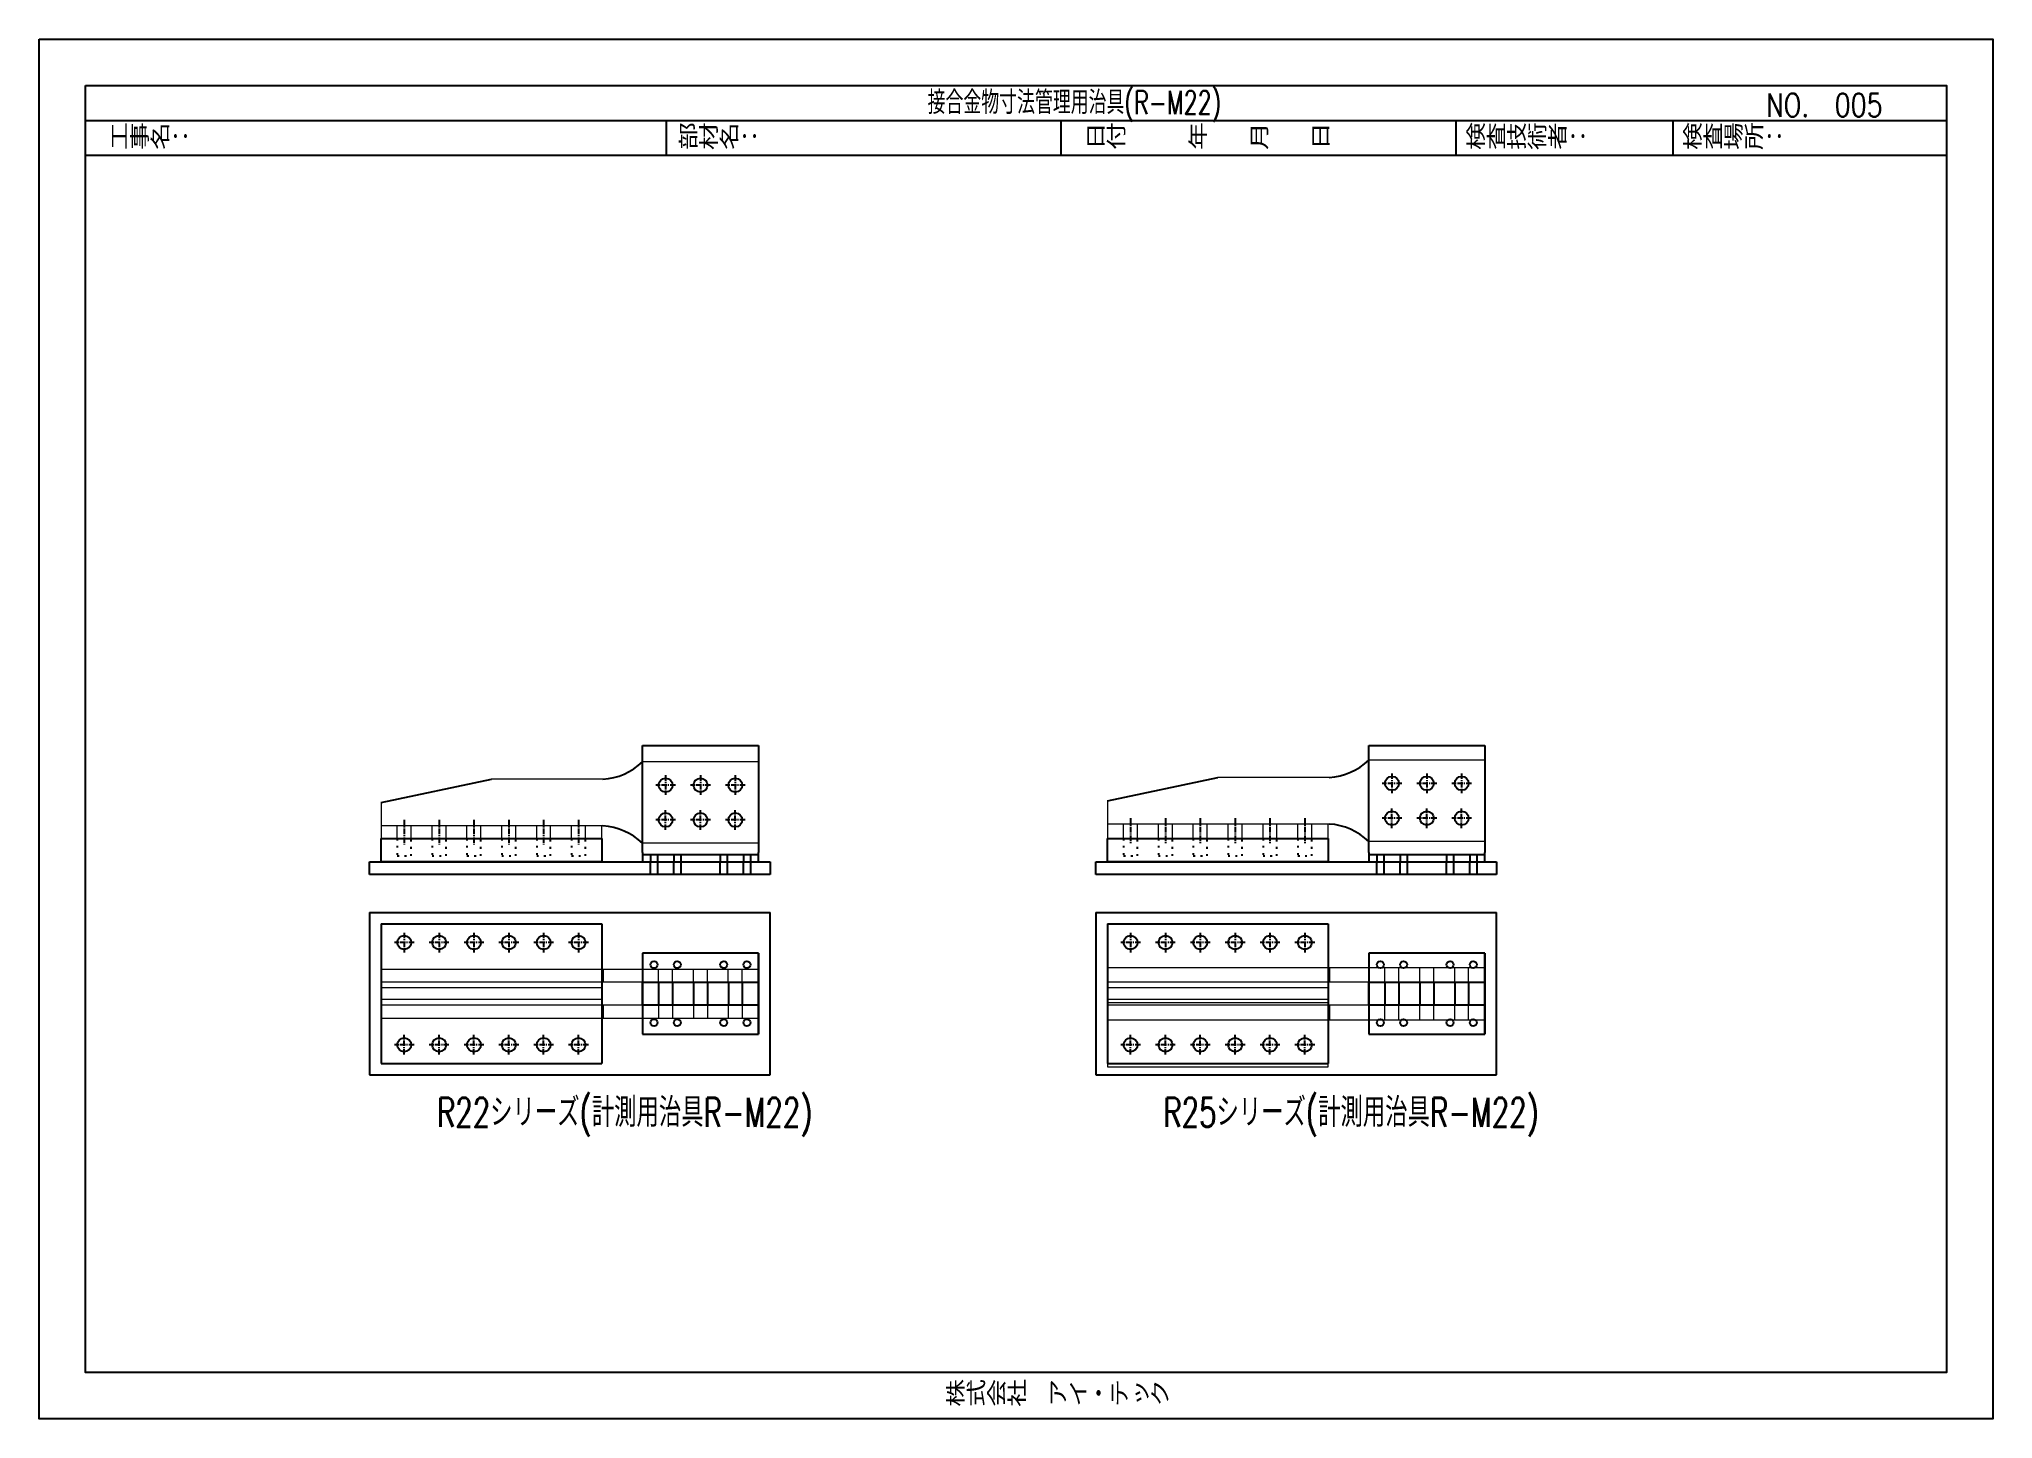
# Model space of a CAD drawing. Header units: millimetres. Extents: x 0 to 18796, y -11 to 7128.
# Drawn here: x 12068 to 15432, y 0 to 2376 of the extents above; entities that cross this region are included whole.
import ezdxf

# ---------------------------------------------------------------- set-up
doc = ezdxf.new("R2010")
doc.units = ezdxf.units.MM
doc.header["$LTSCALE"] = 5
doc.linetypes.add('CENTER1', pattern=[10, 6.25, -1.25, 1.25, -1.25])
doc.linetypes.add('DOT', pattern=[2.5, 0.625, -1.875])
doc.layers.get('0').update_dxf_attribs({"color": 255})
for name, color, linetype in [('01', 7, 'Continuous'), ('LAYER6', 7, 'Continuous'), ('溶接', 241, 'Continuous'), ('金物', 142, 'Continuous')]:
    doc.layers.add(name, color=color, linetype=linetype)
doc.styles.get("Standard").update_dxf_attribs({"font": 'simplex.shx', "width": 0.7, "height": 2.5, "bigfont": '@extfont2.shx'})
doc.styles.add('SUNPOU', font='simplex.shx', dxfattribs={"width": 0.7, "bigfont": 'extfont2.shx'})
doc.styles.add('SUNPOU2', font='simplex.shx', dxfattribs={"width": 0.7, "height": 50, "bigfont": 'extfont2.shx'})

msp = doc.modelspace()

# ---------------------------------------------------------------- texts
at = {"layer": '01', "linetype": 'Continuous', "style": 'SUNPOU2', "width": 0.7}
for s, p in [('R22シリーズ(計測用治具R-M22)', (12753.133, 502.942)), ('R25シリーズ(計測用治具R-M22)', (14003.686, 502.942))]:
    msp.add_text(s, height=50, dxfattribs=at).set_placement(p)
at = {"layer": 'LAYER6', "color": 0, "linetype": 'Continuous', "lineweight": -3, "style": 'SUNPOU', "width": 0.7}
msp.add_text('接合金物寸法管理用治具(R-M22)', height=40, dxfattribs=at).set_placement((13597.829, 2246.926))
at = {"layer": 'LAYER6', "color": 0, "linetype": 'Continuous', "lineweight": -3, "width": 0.8}
for s, p in [('NO.  005', (15041.789, 2242.209)), ('工事名：', (12188.009, 2186.926)), ('部材名：', (13167.834, 2186.926)), ('日付\u3000\u3000\u3000年\u3000\u3000月\u3000\u3000日', (13869.219, 2186.926)), ('検査技術者：', (14523.744, 2186.926)), ('検査場所：', (14897.044, 2186.926)), ('株式会社\u3000アイ・テック', (13628.093, 22.755)), ('株式会社\u3000アイ・テック', (13628.093, 22.755))]:
    msp.add_text(s, height=40, dxfattribs=at).set_placement(p)

# ---------------------------------------------------------------- linework, layer by layer
at = {"linetype": 'Continuous', "lineweight": -3}
for p, q in [((12148, 2236), (15352, 2236)), ((13148, 2176), (13148, 2236)), ((13828, 2176), (13828, 2236)), ((14508, 2176), (14508, 2236)), ((14881.301, 2176), (14881.301, 2236)), ((12148, 2176), (15352, 2176))]:
    msp.add_line(p, q, dxfattribs=at)
for points in [[(12068, 2376), (15432, 2376), (15432, 0), (12068, 0)], [(12148, 2296), (15352, 2296), (15352, 80), (12148, 80)]]:
    msp.add_lwpolyline(points, close=True, dxfattribs=at)
at = {"layer": '01', "linetype": 'DOT'}
for p, q in [((12684.754, 999.393), (12684.754, 969.393)), ((12708.754, 969.393), (12708.754, 999.393)), ((12744.754, 999.393), (12744.754, 969.393)), ((12768.754, 969.393), (12768.754, 999.393)), ((12804.754, 999.393), (12804.754, 969.393)), ((12828.754, 969.393), (12828.754, 999.393)), ((12864.754, 999.393), (12864.754, 969.393)), ((12888.754, 969.393), (12888.754, 999.393)), ((12924.754, 999.393), (12924.754, 969.393)), ((12948.754, 969.393), (12948.754, 999.393)), ((12984.754, 999.393), (12984.754, 969.393)), ((13008.754, 969.393), (13008.754, 999.393)), ((13935.307, 999.393), (13935.307, 969.393)), ((13959.307, 969.393), (13959.307, 999.393)), ((13995.307, 999.393), (13995.307, 969.393)), ((14019.307, 969.393), (14019.307, 999.393)), ((14055.307, 999.393), (14055.307, 969.393)), ((14079.307, 969.393), (14079.307, 999.393)), ((14115.307, 999.393), (14115.307, 969.393)), ((14139.307, 969.393), (14139.307, 999.393)), ((14175.307, 999.393), (14175.307, 969.393)), ((14199.307, 969.393), (14199.307, 999.393)), ((14235.307, 999.393), (14235.307, 969.393)), ((14259.307, 969.393), (14259.307, 999.393)), ((12684.754, 969.393), (12708.754, 969.393)), ((12744.754, 969.393), (12768.754, 969.393)), ((12804.754, 969.393), (12828.754, 969.393)), ((12864.754, 969.393), (12888.754, 969.393)), ((12924.754, 969.393), (12948.754, 969.393)), ((12984.754, 969.393), (13008.754, 969.393)), ((13935.307, 969.393), (13959.307, 969.393)), ((13995.307, 969.393), (14019.307, 969.393)), ((14055.307, 969.393), (14079.307, 969.393)), ((14115.307, 969.393), (14139.307, 969.393)), ((14175.307, 969.393), (14199.307, 969.393)), ((14235.307, 969.393), (14259.307, 969.393))]:
    msp.add_line(p, q, dxfattribs=at)
at = {"layer": '01', "linetype": 'Continuous'}
for p, q in [((13120.754, 971.393), (13120.754, 959.393)), ((13120.754, 937.393), (13120.754, 959.393)), ((13132.754, 971.393), (13132.754, 959.393)), ((13132.754, 959.393), (13132.754, 937.393)), ((13160.754, 971.393), (13160.754, 959.393)), ((13160.754, 937.393), (13160.754, 959.393)), ((13172.754, 971.393), (13172.754, 959.393)), ((13172.754, 959.393), (13172.754, 937.393)), ((13240.754, 971.393), (13240.754, 959.393)), ((13240.754, 937.393), (13240.754, 959.393)), ((13252.754, 971.393), (13252.754, 959.393)), ((13252.754, 959.393), (13252.754, 937.393)), ((13280.754, 971.393), (13280.754, 959.393)), ((13280.754, 937.393), (13280.754, 959.393)), ((13292.754, 971.393), (13292.754, 959.393)), ((13292.754, 959.393), (13292.754, 937.393)), ((14371.307, 971.393), (14371.307, 959.393)), ((14371.307, 937.393), (14371.307, 959.393)), ((14383.307, 971.393), (14383.307, 959.393)), ((14383.307, 959.393), (14383.307, 937.393)), ((14411.307, 971.393), (14411.307, 959.393)), ((14411.307, 937.393), (14411.307, 959.393)), ((14423.307, 971.393), (14423.307, 959.393)), ((14423.307, 959.393), (14423.307, 937.393)), ((14491.307, 971.393), (14491.307, 959.393)), ((14491.307, 937.393), (14491.307, 959.393)), ((14503.307, 971.393), (14503.307, 959.393)), ((14503.307, 959.393), (14503.307, 937.393)), ((14531.307, 971.393), (14531.307, 959.393)), ((14531.307, 937.393), (14531.307, 959.393)), ((14543.307, 971.393), (14543.307, 959.393)), ((14543.307, 959.393), (14543.307, 937.393)), ((13134.754, 752.258), (13134.754, 712.258)), ((13158.754, 752.258), (13158.754, 712.258)), ((13194.754, 752.258), (13194.754, 712.258)), ((13218.754, 752.258), (13218.754, 712.258)), ((13254.754, 752.258), (13254.754, 712.258)), ((13278.754, 752.258), (13278.754, 712.258)), ((14385.307, 752.258), (14385.307, 712.258)), ((14409.307, 752.258), (14409.307, 712.258)), ((14445.307, 752.258), (14445.307, 712.258)), ((14469.307, 752.258), (14469.307, 712.258)), ((14505.307, 752.258), (14505.307, 712.258)), ((14529.307, 752.258), (14529.307, 712.258))]:
    msp.add_line(p, q, dxfattribs=at)
at = {"layer": '溶接', "linetype": 'Continuous'}
for p, q in [((13106.754, 975.393), (13106.754, 1159.393)), ((13106.754, 1159.393), (13306.754, 1159.393)), ((13306.754, 1159.393), (13306.754, 975.393)), ((14357.307, 975.393), (14357.307, 1159.393)), ((14357.307, 1159.393), (14557.307, 1159.393)), ((14557.307, 1159.393), (14557.307, 975.393)), ((12656.754, 959.393), (12656.754, 999.393)), ((12656.754, 999.393), (13036.754, 999.393)), ((13036.754, 999.393), (13036.754, 959.393)), ((13907.307, 959.393), (13907.307, 999.393)), ((13907.307, 999.393), (14287.307, 999.393)), ((14287.307, 999.393), (14287.307, 959.393)), ((12636.754, 959.393), (13326.754, 959.393)), ((12636.754, 937.393), (12636.754, 959.393)), ((13036.754, 959.393), (12656.754, 959.393)), ((13106.754, 975.393), (13106.754, 959.393)), ((13306.754, 971.393), (13106.754, 971.393)), ((13106.754, 959.393), (13306.754, 959.393)), ((13306.754, 959.393), (13306.754, 975.393)), ((13326.754, 959.393), (13326.754, 937.393)), ((13887.307, 959.393), (14577.307, 959.393)), ((13887.307, 937.393), (13887.307, 959.393)), ((14287.307, 959.393), (13907.307, 959.393)), ((14357.307, 975.393), (14357.307, 959.393)), ((14557.307, 971.393), (14357.307, 971.393)), ((14357.307, 959.393), (14557.307, 959.393)), ((14557.307, 959.393), (14557.307, 975.393)), ((14577.307, 959.393), (14577.307, 937.393)), ((13326.754, 937.393), (12636.754, 937.393)), ((14577.307, 937.393), (13887.307, 937.393)), ((12636.754, 872.258), (12636.754, 592.258)), ((12636.754, 872.258), (13326.754, 872.258)), ((12656.754, 852.258), (12656.754, 612.258)), ((12656.754, 852.258), (13036.754, 852.258)), ((13036.754, 852.258), (13036.754, 612.258)), ((13326.754, 592.258), (13326.754, 872.258)), ((13887.307, 872.258), (13887.307, 592.258)), ((13887.307, 872.258), (14577.307, 872.258)), ((13907.307, 852.258), (13907.307, 612.258)), ((13907.307, 852.258), (14287.307, 852.258)), ((14287.307, 852.258), (14287.307, 612.258)), ((14577.307, 592.258), (14577.307, 872.258)), ((13106.754, 802.258), (13106.754, 662.258)), ((13306.754, 802.258), (13106.754, 802.258)), ((13106.754, 802.258), (13106.754, 662.258)), ((13306.754, 662.258), (13306.754, 802.258)), ((13306.754, 802.258), (13306.754, 662.258)), ((14357.307, 802.258), (14357.307, 662.258)), ((14557.307, 802.258), (14357.307, 802.258)), ((14357.307, 802.258), (14357.307, 662.258)), ((14557.307, 662.258), (14557.307, 802.258)), ((14557.307, 802.258), (14557.307, 662.258)), ((13106.754, 662.258), (13306.754, 662.258)), ((14357.307, 662.258), (14557.307, 662.258)), ((12656.754, 612.258), (13036.754, 612.258)), ((13907.307, 612.258), (14287.307, 612.258)), ((12636.754, 592.258), (13326.754, 592.258)), ((13887.307, 592.258), (14577.307, 592.258))]:
    msp.add_line(p, q, dxfattribs=at)
for points in [[(13106.754, 712.258), (13106.754, 752.258), (13306.754, 752.258), (13306.754, 712.258)], [(14357.307, 712.258), (14357.307, 752.258), (14557.307, 752.258), (14557.307, 712.258)]]:
    msp.add_lwpolyline(points, close=True, dxfattribs=at)
for centre, radius in [((13146.754, 1091.393), 12), ((13206.754, 1091.393), 12), ((13266.754, 1091.393), 12), ((14397.307, 1094.393), 12), ((14457.307, 1094.393), 12), ((14517.307, 1094.393), 12), ((13146.754, 1031.393), 12), ((13206.754, 1031.393), 12), ((13266.754, 1031.393), 12), ((14397.307, 1034.393), 12), ((14457.307, 1034.393), 12), ((14517.307, 1034.393), 12), ((12696.754, 820.258), 12), ((12696.754, 820.258), 12), ((12756.754, 820.258), 12), ((12816.754, 820.258), 12), ((12876.754, 820.258), 12), ((12936.754, 820.258), 12), ((12996.754, 820.258), 12), ((13947.307, 820.258), 12), ((13947.307, 820.258), 12), ((14007.307, 820.258), 12), ((14067.307, 820.258), 12), ((14127.307, 820.258), 12), ((14187.307, 820.258), 12), ((14247.307, 820.258), 12), ((13126.754, 782.258), 6), ((13126.754, 782.258), 6), ((13166.754, 782.258), 6), ((13166.754, 782.258), 6), ((13246.754, 782.258), 6), ((13246.754, 782.258), 6), ((13286.754, 782.258), 6), ((13286.754, 782.258), 6), ((14377.307, 782.258), 6), ((14377.307, 782.258), 6), ((14417.307, 782.258), 6), ((14417.307, 782.258), 6), ((14497.307, 782.258), 6), ((14497.307, 782.258), 6), ((14537.307, 782.258), 6), ((14537.307, 782.258), 6), ((13126.754, 682.258), 6), ((13126.754, 682.258), 6), ((13166.754, 682.258), 6), ((13166.754, 682.258), 6), ((13246.754, 682.258), 6), ((13246.754, 682.258), 6), ((13286.754, 682.258), 6), ((13286.754, 682.258), 6), ((14377.307, 682.258), 6), ((14377.307, 682.258), 6), ((14417.307, 682.258), 6), ((14417.307, 682.258), 6), ((14497.307, 682.258), 6), ((14497.307, 682.258), 6), ((14537.307, 682.258), 6), ((14537.307, 682.258), 6), ((12696.754, 644.258), 12), ((12696.754, 644.258), 12), ((12756.754, 644.258), 12), ((12816.754, 644.258), 12), ((12876.754, 644.258), 12), ((12936.754, 644.258), 12), ((12996.754, 644.258), 12), ((13947.307, 644.258), 12), ((13947.307, 644.258), 12), ((14007.307, 644.258), 12), ((14067.307, 644.258), 12), ((14127.307, 644.258), 12), ((14187.307, 644.258), 12), ((14247.307, 644.258), 12)]:
    msp.add_circle(centre, radius, dxfattribs=at)
at = {"layer": '金物', "lineweight": 18}
for p, q in [((13306.754, 1131.393), (13106.754, 1131.393)), ((13306.754, 991.393), (13306.754, 1131.393)), ((14557.307, 1134.393), (14357.307, 1134.393)), ((14557.307, 994.393), (14557.307, 1134.393)), ((13038.754, 1101.393), (12846.754, 1101.393)), ((14289.307, 1104.393), (14097.307, 1104.393)), ((12656.754, 1061.393), (12656.754, 1021.393)), ((13907.307, 1064.393), (13907.307, 1024.393)), ((12656.754, 1021.393), (12656.754, 999.393)), ((13038.754, 1021.393), (12656.754, 1021.393)), ((12684.754, 999.393), (12684.754, 1021.393)), ((12708.754, 999.393), (12708.754, 1021.393)), ((12744.754, 999.393), (12744.754, 1021.393)), ((12768.754, 999.393), (12768.754, 1021.393)), ((12804.754, 999.393), (12804.754, 1021.393)), ((12828.754, 999.393), (12828.754, 1021.393)), ((12864.754, 999.393), (12864.754, 1021.393)), ((12888.754, 999.393), (12888.754, 1021.393)), ((12924.754, 999.393), (12924.754, 1021.393)), ((12948.754, 999.393), (12948.754, 1021.393)), ((12984.754, 999.393), (12984.754, 1021.393)), ((13008.754, 999.393), (13008.754, 1021.393)), ((13036.754, 999.393), (13036.754, 1021.393)), ((13907.307, 1024.393), (13907.307, 999.393)), ((14289.307, 1024.393), (13907.307, 1024.393)), ((13935.307, 999.393), (13935.307, 1024.393)), ((13959.307, 999.393), (13959.307, 1024.393)), ((13995.307, 999.393), (13995.307, 1024.393)), ((14019.307, 999.393), (14019.307, 1024.393)), ((14055.307, 999.393), (14055.307, 1024.393)), ((14079.307, 999.393), (14079.307, 1024.393)), ((14115.307, 999.393), (14115.307, 1024.393)), ((14139.307, 999.393), (14139.307, 1024.393)), ((14175.307, 999.393), (14175.307, 1024.393)), ((14199.307, 999.393), (14199.307, 1024.393)), ((14235.307, 999.393), (14235.307, 1024.393)), ((14259.307, 999.393), (14259.307, 1024.393)), ((14287.307, 999.393), (14287.307, 1024.393)), ((12656.754, 999.393), (13036.754, 999.393)), ((13306.754, 991.393), (13106.754, 991.393)), ((13907.307, 999.393), (14287.307, 999.393)), ((14557.307, 994.393), (14357.307, 994.393)), ((12656.754, 742.258), (12656.754, 852.258)), ((12656.754, 852.258), (13036.754, 852.258)), ((13036.754, 852.258), (13036.754, 774.258)), ((13036.754, 852.258), (13036.754, 771.258)), ((13907.307, 742.258), (13907.307, 852.258)), ((13907.307, 852.258), (14287.307, 852.258)), ((14287.307, 852.258), (14287.307, 771.258)), ((14287.307, 852.258), (14287.307, 777.258)), ((12656.754, 742.258), (12656.754, 835.258)), ((13907.307, 742.258), (13907.307, 835.258)), ((12656.754, 774.258), (13306.754, 774.258)), ((13106.754, 752.258), (13106.754, 774.258)), ((13158.754, 752.258), (13158.754, 774.258)), ((13218.754, 752.258), (13218.754, 774.258)), ((13278.754, 752.258), (13278.754, 774.258)), ((13306.754, 752.258), (13306.754, 774.258)), ((13907.307, 777.258), (14557.307, 777.258)), ((14357.307, 752.258), (14357.307, 777.258)), ((14385.307, 752.258), (14385.307, 777.258)), ((14409.307, 752.258), (14409.307, 777.258)), ((14445.307, 752.258), (14445.307, 777.258)), ((14469.307, 752.258), (14469.307, 777.258)), ((14505.307, 752.258), (14505.307, 777.258)), ((14529.307, 752.258), (14529.307, 777.258)), ((14557.307, 752.258), (14557.307, 777.258)), ((13306.754, 752.258), (12656.754, 752.258)), ((13036.754, 742.258), (12656.754, 742.258)), ((13036.754, 752.258), (13036.754, 742.258)), ((13036.754, 752.258), (13036.754, 742.258)), ((13134.708, 751.624), (13134.708, 773.624)), ((13194.708, 751.624), (13194.708, 773.624)), ((13254.708, 751.624), (13254.708, 773.624)), ((14557.307, 752.258), (13907.307, 752.258)), ((14287.307, 742.258), (13907.307, 742.258)), ((14287.307, 752.258), (14287.307, 742.258)), ((14287.307, 752.258), (14287.307, 742.258)), ((12656.754, 722.258), (12656.754, 612.258)), ((13036.754, 722.258), (12656.754, 722.258)), ((12656.754, 722.258), (12656.754, 629.258)), ((13306.754, 712.258), (12656.754, 712.258)), ((13036.754, 712.258), (13036.754, 722.258)), ((13106.754, 712.258), (13106.754, 690.258)), ((13134.708, 711.624), (13134.708, 689.624)), ((13158.754, 712.258), (13158.754, 690.258)), ((13194.708, 711.624), (13194.708, 689.624)), ((13218.754, 712.258), (13218.754, 690.258)), ((13254.708, 711.624), (13254.708, 689.624)), ((13278.754, 712.258), (13278.754, 690.258)), ((13306.754, 712.258), (13306.754, 690.258)), ((13907.307, 722.258), (13907.307, 629.258)), ((14287.307, 722.258), (13907.307, 722.258)), ((14287.307, 716.258), (13907.307, 716.258)), ((13907.307, 716.258), (13907.307, 606.258)), ((14557.307, 712.258), (13907.307, 712.258)), ((14287.307, 712.258), (14287.307, 722.258)), ((14287.307, 706.258), (14287.307, 716.258)), ((14357.307, 712.258), (14357.307, 687.258)), ((14385.307, 687.258), (14385.307, 712.258)), ((14409.307, 687.258), (14409.307, 712.258)), ((14445.307, 687.258), (14445.307, 712.258)), ((14469.307, 687.258), (14469.307, 712.258)), ((14505.307, 687.258), (14505.307, 712.258)), ((14529.307, 687.258), (14529.307, 712.258)), ((14557.307, 712.258), (14557.307, 687.258)), ((12656.754, 690.258), (13306.754, 690.258)), ((13036.754, 629.258), (13036.754, 693.258)), ((13036.754, 612.258), (13036.754, 690.258)), ((13907.307, 687.258), (14557.307, 687.258)), ((14287.307, 629.258), (14287.307, 693.258)), ((14287.307, 606.258), (14287.307, 681.258)), ((12656.754, 612.258), (13036.754, 612.258)), ((13907.307, 606.258), (14287.307, 606.258))]:
    msp.add_line(p, q, dxfattribs=at)
at = {"layer": '金物', "linetype": 'CENTER1', "ltscale": 0.3}
for p, q in [((14397.307, 1111.393), (14397.307, 1077.393)), ((14457.307, 1111.393), (14457.307, 1077.393)), ((14517.307, 1111.393), (14517.307, 1077.393)), ((13163.754, 1091.393), (13129.754, 1091.393)), ((13146.754, 1108.393), (13146.754, 1074.393)), ((13223.754, 1091.393), (13189.754, 1091.393)), ((13206.754, 1108.393), (13206.754, 1074.393)), ((13283.754, 1091.393), (13249.754, 1091.393)), ((13266.754, 1108.393), (13266.754, 1074.393)), ((14414.307, 1094.393), (14380.307, 1094.393)), ((14474.307, 1094.393), (14440.307, 1094.393)), ((14534.307, 1094.393), (14500.307, 1094.393)), ((13146.754, 1014.393), (13146.754, 1048.393)), ((13206.754, 1014.393), (13206.754, 1048.393)), ((13266.754, 1014.393), (13266.754, 1048.393)), ((14397.307, 1017.393), (14397.307, 1051.393)), ((14457.307, 1017.393), (14457.307, 1051.393)), ((14517.307, 1017.393), (14517.307, 1051.393)), ((12696.754, 1031.393), (12696.754, 989.393)), ((12756.754, 1031.393), (12756.754, 989.393)), ((12816.754, 1031.393), (12816.754, 989.393)), ((12876.754, 1031.393), (12876.754, 989.393)), ((12936.754, 1031.393), (12936.754, 989.393)), ((12996.754, 1031.393), (12996.754, 989.393)), ((13163.754, 1031.393), (13129.754, 1031.393)), ((13223.754, 1031.393), (13189.754, 1031.393)), ((13283.754, 1031.393), (13249.754, 1031.393)), ((13947.307, 1034.393), (13947.307, 989.393)), ((14007.307, 1034.393), (14007.307, 989.393)), ((14067.307, 1034.393), (14067.307, 989.393)), ((14127.307, 1034.393), (14127.307, 989.393)), ((14187.307, 1034.393), (14187.307, 989.393)), ((14247.307, 1034.393), (14247.307, 989.393)), ((14414.307, 1034.393), (14380.307, 1034.393)), ((14474.307, 1034.393), (14440.307, 1034.393)), ((14534.307, 1034.393), (14500.307, 1034.393)), ((12713.754, 820.258), (12679.754, 820.258)), ((12696.754, 837.258), (12696.754, 803.258)), ((12773.754, 820.258), (12739.754, 820.258)), ((12756.754, 837.258), (12756.754, 803.258)), ((12833.754, 820.258), (12799.754, 820.258)), ((12816.754, 837.258), (12816.754, 803.258)), ((12893.754, 820.258), (12859.754, 820.258)), ((12876.754, 837.258), (12876.754, 803.258)), ((12953.754, 820.258), (12919.754, 820.258)), ((12936.754, 837.258), (12936.754, 803.258)), ((13013.754, 820.258), (12979.754, 820.258)), ((12996.754, 837.258), (12996.754, 803.258)), ((13964.307, 820.258), (13930.307, 820.258)), ((13947.307, 837.258), (13947.307, 803.258)), ((14024.307, 820.258), (13990.307, 820.258)), ((14007.307, 837.258), (14007.307, 803.258)), ((14084.307, 820.258), (14050.307, 820.258)), ((14067.307, 837.258), (14067.307, 803.258)), ((14144.307, 820.258), (14110.307, 820.258)), ((14127.307, 837.258), (14127.307, 803.258)), ((14204.307, 820.258), (14170.307, 820.258)), ((14187.307, 837.258), (14187.307, 803.258)), ((14264.307, 820.258), (14230.307, 820.258)), ((14247.307, 837.258), (14247.307, 803.258)), ((12713.754, 644.258), (12679.754, 644.258)), ((12696.754, 627.258), (12696.754, 661.258)), ((12773.754, 644.258), (12739.754, 644.258)), ((12756.754, 627.258), (12756.754, 661.258)), ((12833.754, 644.258), (12799.754, 644.258)), ((12816.754, 627.258), (12816.754, 661.258)), ((12893.754, 644.258), (12859.754, 644.258)), ((12876.754, 627.258), (12876.754, 661.258)), ((12953.754, 644.258), (12919.754, 644.258)), ((12936.754, 627.258), (12936.754, 661.258)), ((13013.754, 644.258), (12979.754, 644.258)), ((12996.754, 627.258), (12996.754, 661.258)), ((13964.307, 644.258), (13930.307, 644.258)), ((13947.307, 627.258), (13947.307, 661.258)), ((14024.307, 644.258), (13990.307, 644.258)), ((14007.307, 627.258), (14007.307, 661.258)), ((14084.307, 644.258), (14050.307, 644.258)), ((14067.307, 627.258), (14067.307, 661.258)), ((14144.307, 644.258), (14110.307, 644.258)), ((14127.307, 627.258), (14127.307, 661.258)), ((14204.307, 644.258), (14170.307, 644.258)), ((14187.307, 627.258), (14187.307, 661.258)), ((14264.307, 644.258), (14230.307, 644.258)), ((14247.307, 627.258), (14247.307, 661.258))]:
    msp.add_line(p, q, dxfattribs=at)
at = {"layer": '金物'}
for p, q in [((12656.754, 1061.393), (12846.754, 1101.393)), ((13907.307, 1064.393), (14097.307, 1104.393))]:
    msp.add_line(p, q, dxfattribs=at)
at = {"layer": '金物', "ltscale": 2}
for p, q in [((13038.754, 774.258), (13038.754, 752.258)), ((14289.307, 777.258), (14289.307, 752.258)), ((13038.754, 712.258), (13038.754, 690.258)), ((14289.307, 712.258), (14289.307, 687.258))]:
    msp.add_line(p, q, dxfattribs=at)
at = {"layer": '金物', "ltscale": 2.5}
for centre in [(13146.754, 1091.393), (13206.754, 1091.393), (13266.754, 1091.393), (14397.307, 1094.393), (14457.307, 1094.393), (14517.307, 1094.393), (13146.754, 1031.393), (13206.754, 1031.393), (13266.754, 1031.393), (14397.307, 1034.393), (14457.307, 1034.393), (14517.307, 1034.393), (12696.754, 820.258), (12756.754, 820.258), (12816.754, 820.258), (12876.754, 820.258), (12936.754, 820.258), (12996.754, 820.258), (13947.307, 820.258), (14007.307, 820.258), (14067.307, 820.258), (14127.307, 820.258), (14187.307, 820.258), (14247.307, 820.258), (12696.754, 644.258), (12756.754, 644.258), (12816.754, 644.258), (12876.754, 644.258), (12936.754, 644.258), (12996.754, 644.258), (13947.307, 644.258), (14007.307, 644.258), (14067.307, 644.258), (14127.307, 644.258), (14187.307, 644.258), (14247.307, 644.258)]:
    msp.add_circle(centre, 12, dxfattribs=at)
at = {"layer": '金物', "ltscale": 2}
for centre, start, end in [((13030.964, 1211.117), 274.060941, 313.550946), ((14281.517, 1214.117), 274.060941, 313.550946), ((13030.964, 911.669), 46.449054, 85.939059), ((14281.517, 914.669), 46.449054, 85.939059)]:
    msp.add_arc(centre, 110, start, end, dxfattribs=at)

msp.set_redraw_order([(e.dxf.handle, doc.entitydb.next_handle()) for e in msp.query("TEXT MTEXT ATTDEF DIMENSION ARC_DIMENSION")])  # texts and dimensions are drawn at this point

doc.saveas('drawing.dxf')
